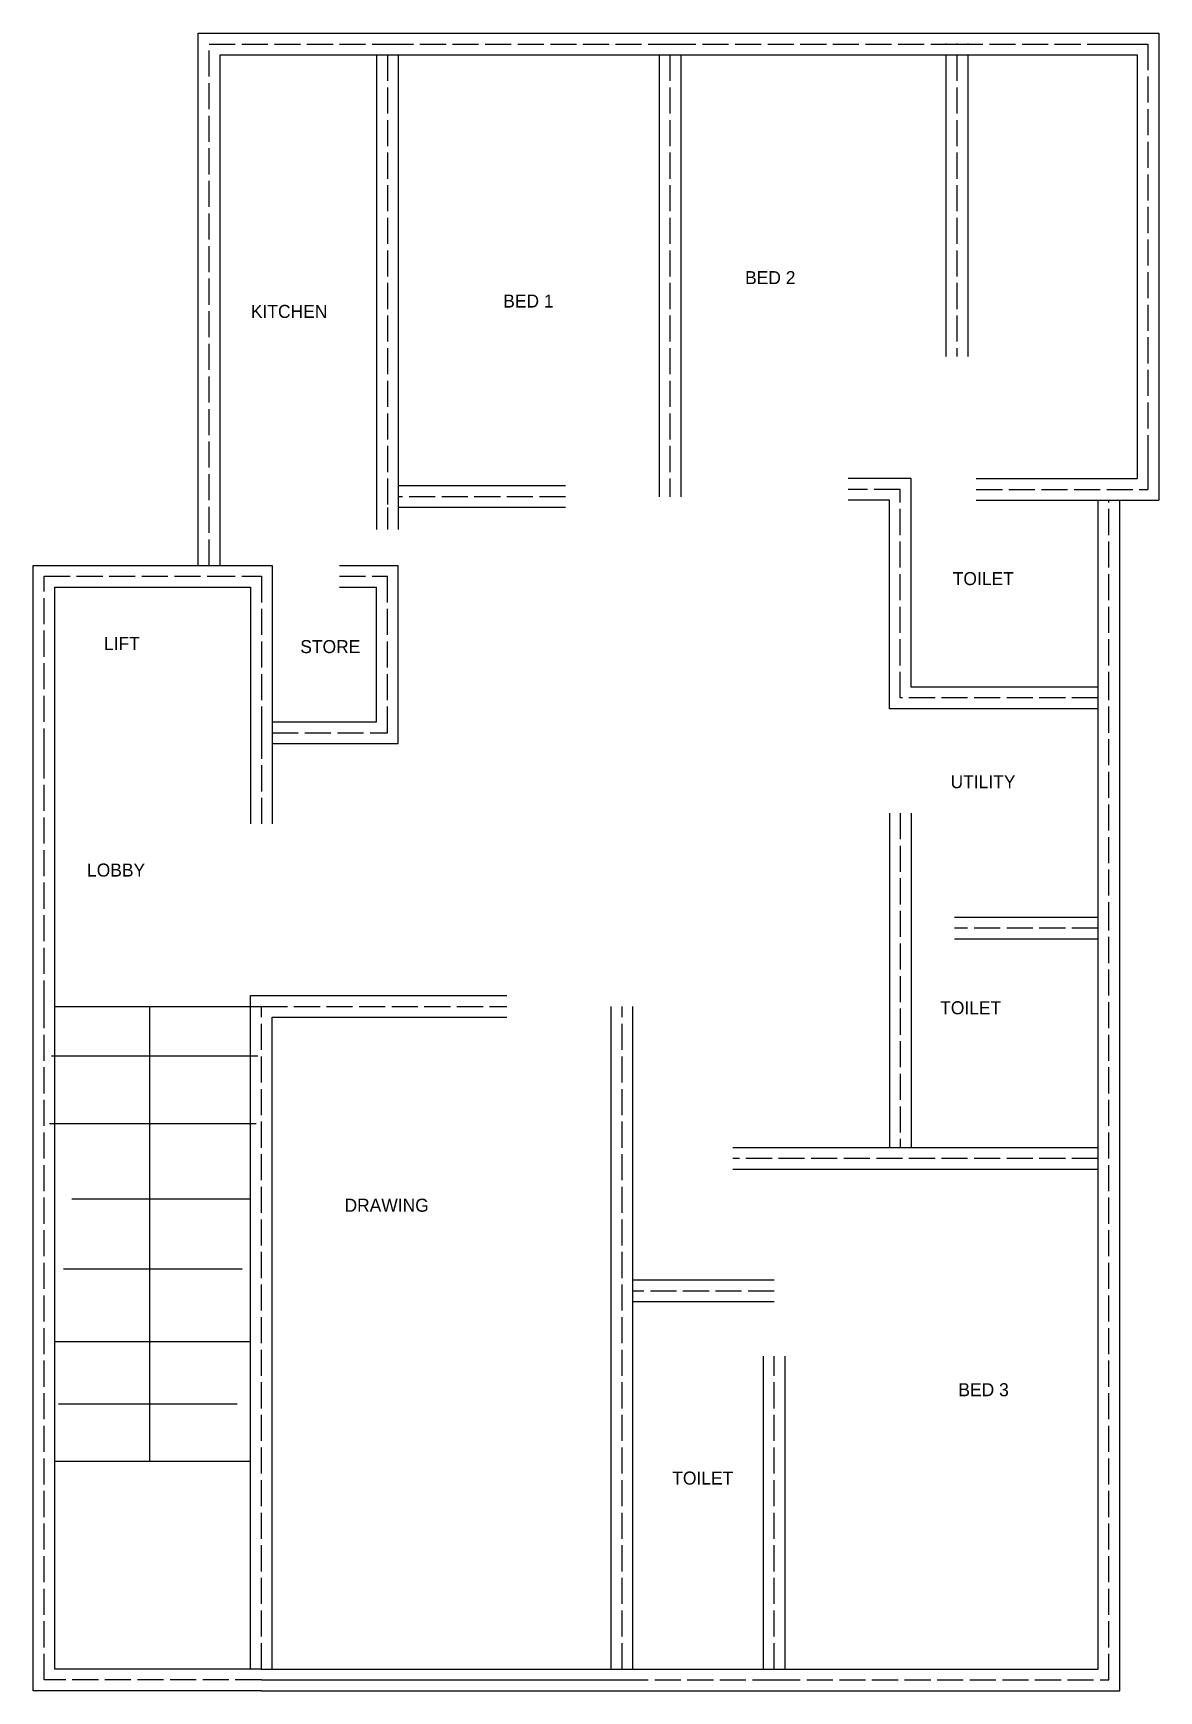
# Model space of a CAD drawing. Header units: feet. Extents: x -3878 to -800, y -591 to 317.
# Drawn here: x -3878 to -3360, y -591 to 172 of the extents above; entities that cross this region are included whole.
import ezdxf

# ---------------------------------------------------------------- set-up
doc = ezdxf.new("R2010")
doc.units = ezdxf.units.FT
doc.header["$MEASUREMENT"] = 0
doc.linetypes.add('ACAD_ISO02W100', pattern=[15, 12, -3])

msp = doc.modelspace()

# ---------------------------------------------------------------- texts
at = {"char_height": 6, "attachment_point": 1}
for s, insert, width in [('BED 2', (-3550.41, 62.69), 65.8332), ('KITCHEN', (-3777.83, 47.14), 57.8164), ('BED 1', (-3661.72, 51.92), 70.6211), ('TOILET', (-3454.86, -75.84), 86), ('LIFT', (-3845.45, -105.69), 39.7381), ('STORE', (-3755.09, -107.14), 35.074), ('UTILITY', (-3455.85, -169.33), 51.4696), ('LOBBY', (-3853.24, -209.99), 58.6514), ('TOILET', (-3460.63, -273.38), 55.0605), ('DRAWING', (-3734.74, -364.27), 93.3635), ('BED 3', (-3452.26, -449.18), 87.3787), ('TOILET', (-3583.92, -489.85), 41.9076)]:
    msp.add_mtext(s, dxfattribs=dict(at, insert=insert, width=width))

# ---------------------------------------------------------------- linework, layer by layer
for p, q in [((-3802.01, -72.78), (-3802.01, 172.22)), ((-3802.01, 172.22), (-3715.01, 172.22)), ((-3715.01, 172.22), (-3585.01, 172.22)), ((-3585.01, 172.22), (-3455.01, 172.22)), ((-3455.01, 172.22), (-3389.01, 172.22)), ((-3389.01, 172.22), (-3360.01, 172.22)), ((-3360.01, 172.22), (-3360.01, -24.78)), ((-3792.01, -72.78), (-3792.01, 162.22)), ((-3792.01, 162.22), (-3715.01, 162.22)), ((-3720.01, 162.22), (-3720.01, -46.19)), ((-3715.01, 162.22), (-3585.01, 162.22)), ((-3710.01, 162.22), (-3710.01, -46.19)), ((-3590.01, 162.22), (-3590.01, -41.19)), ((-3585.01, 162.22), (-3455.01, 162.22)), ((-3580.01, 162.22), (-3580.01, -41.19)), ((-3457.96, 167.41), (-3457.96, 167.22)), ((-3457.96, 162.22), (-3457.96, 23.41)), ((-3455.01, 167.22), (-3452.96, 167.22)), ((-3455.01, 162.22), (-3389.01, 162.22)), ((-3452.96, 167.41), (-3452.96, 167.22)), ((-3447.96, 167.41), (-3447.96, 167.22)), ((-3447.96, 162.22), (-3447.96, 23.41)), ((-3389.01, 167.22), (-3365.01, 167.22)), ((-3389.01, 162.22), (-3370.01, 162.22)), ((-3370.01, 162.22), (-3370.01, -24.78)), ((-3370.01, -24.78), (-3370.01, -32.78)), ((-3365.01, -24.78), (-3365.01, -37.78)), ((-3360.01, -24.78), (-3360.01, -42.78)), ((-3633.01, -36.19), (-3710.01, -36.19)), ((-3474.01, -32.78), (-3503.01, -32.78)), ((-3474.01, -128.78), (-3474.01, -32.78)), ((-3444.01, -32.78), (-3370.01, -32.78)), ((-3720.01, -43.78), (-3720.01, -56.28)), ((-3715.01, -41.19), (-3715.01, -41.78)), ((-3715.01, -41.78), (-3715.01, -42.78)), ((-3715.01, -42.78), (-3715.01, -43.28)), ((-3715.01, -43.28), (-3715.01, -43.78)), ((-3710.01, -41.19), (-3710.01, -41.78)), ((-3484.01, -42.78), (-3503.01, -42.78)), ((-3484.01, -138.78), (-3484.01, -42.78)), ((-3444.01, -42.78), (-3360.01, -42.78)), ((-3388.01, -133.78), (-3388.01, -42.78)), ((-3388.01, -133.78), (-3388.01, -42.78)), ((-3378.01, -133.78), (-3378.01, -42.78)), ((-3715.01, -46.19), (-3715.01, -56.28)), ((-3633.01, -46.19), (-3710.01, -46.19)), ((-3710.01, -46.19), (-3710.01, -56.28)), ((-3878.01, -159.78), (-3878.01, -72.78)), ((-3878.01, -72.78), (-3797.01, -72.78)), ((-3797.01, -72.78), (-3773.01, -72.78)), ((-3797.01, -72.78), (-3768.01, -72.78)), ((-3768.01, -72.78), (-3768.01, -149.78)), ((-3737.01, -72.78), (-3710.01, -72.78)), ((-3710.01, -154.78), (-3710.01, -72.78)), ((-3868.01, -159.78), (-3868.01, -82.78)), ((-3868.01, -82.78), (-3797.01, -82.78)), ((-3797.01, -82.78), (-3778.01, -82.78)), ((-3778.01, -82.78), (-3778.01, -149.78)), ((-3737.01, -82.78), (-3720.01, -82.78)), ((-3720.01, -144.78), (-3720.01, -82.78)), ((-3388.01, -128.78), (-3474.01, -128.78)), ((-3388.01, -239.78), (-3388.01, -133.78)), ((-3378.01, -239.78), (-3378.01, -133.78)), ((-3768.01, -144.78), (-3720.01, -144.78)), ((-3388.01, -138.78), (-3484.01, -138.78)), ((-3778.01, -149.78), (-3778.01, -191.78)), ((-3768.01, -149.78), (-3768.01, -191.78)), ((-3878.01, -275.78), (-3878.01, -159.78)), ((-3878.01, -275.78), (-3878.01, -159.78)), ((-3878.01, -275.78), (-3878.01, -159.78)), ((-3868.01, -275.78), (-3868.01, -159.78)), ((-3768.01, -154.78), (-3710.01, -154.78)), ((-3484.01, -186.78), (-3484.01, -340.78)), ((-3474.01, -186.78), (-3474.01, -340.78)), ((-3388.01, -234.78), (-3454.01, -234.78)), ((-3388.01, -345.78), (-3388.01, -239.78)), ((-3378.01, -345.78), (-3378.01, -239.78)), ((-3388.01, -244.78), (-3454.01, -244.78)), ((-3778.01, -580.78), (-3778.01, -270.78)), ((-3778.01, -270.78), (-3660.01, -270.78)), ((-3878.01, -590.78), (-3878.01, -275.78)), ((-3868.01, -580.78), (-3868.01, -275.78)), ((-3868.01, -275.78), (-3773.01, -275.78)), ((-3868.01, -275.78), (-3785.8, -275.78)), ((-3868.01, -275.78), (-3785.8, -275.78)), ((-3824.51, -275.78), (-3824.51, -485.06)), ((-3768.01, -580.78), (-3768.01, -280.78)), ((-3768.01, -280.78), (-3660.01, -280.78)), ((-3612.01, -580.78), (-3612.01, -275.78)), ((-3612.01, -580.78), (-3612.01, -275.78)), ((-3612.01, -580.78), (-3612.01, -275.78)), ((-3602.01, -580.78), (-3602.01, -275.78)), ((-3869.62, -298.49), (-3774.62, -298.49)), ((-3870.44, -329.59), (-3775.44, -329.59)), ((-3388.01, -340.78), (-3556.01, -340.78)), ((-3388.01, -350.78), (-3556.01, -350.78)), ((-3388.01, -580.78), (-3388.01, -345.78)), ((-3378.01, -590.78), (-3378.01, -345.78)), ((-3612.01, -580.78), (-3612.01, -351.12)), ((-3602.01, -580.78), (-3602.01, -351.12)), ((-3860.23, -364.27), (-3778.01, -364.27)), ((-3864.01, -396.56), (-3781.8, -396.56)), ((-3537.01, -401.78), (-3602.01, -401.78)), ((-3537.01, -411.78), (-3602.01, -411.78)), ((-3868.01, -430.05), (-3778.01, -430.05)), ((-3542.01, -580.78), (-3542.01, -436.78)), ((-3532.01, -580.78), (-3532.01, -436.78)), ((-3866.41, -458.75), (-3784.19, -458.75)), ((-3868.01, -485.06), (-3778.01, -485.06)), ((-3773.01, -580.78), (-3868.01, -580.78)), ((-3773.01, -580.78), (-3607.01, -580.78)), ((-3773.01, -580.78), (-3607.01, -580.78)), ((-3773.01, -580.78), (-3607.01, -580.78)), ((-3773.01, -580.78), (-3607.01, -580.78)), ((-3773.01, -585.78), (-3607.01, -585.78)), ((-3607.01, -580.78), (-3537.01, -580.78)), ((-3607.01, -580.78), (-3537.01, -580.78)), ((-3607.01, -580.78), (-3537.01, -580.78)), ((-3607.01, -580.78), (-3537.01, -580.78)), ((-3607.01, -580.78), (-3537.01, -580.78)), ((-3537.01, -580.78), (-3388.01, -580.78)), ((-3537.01, -585.78), (-3537.01, -585.78)), ((-3773.01, -590.78), (-3878.01, -590.78)), ((-3773.01, -590.78), (-3607.01, -590.78)), ((-3607.01, -590.78), (-3537.01, -590.78)), ((-3537.01, -590.78), (-3378.01, -590.78))]:
    msp.add_line(p, q)
at = {"linetype": 'ACAD_ISO02W100'}
for p, q in [((-3797.01, -72.78), (-3797.01, 167.22)), ((-3797.01, 167.22), (-3715.01, 167.22)), ((-3715.01, 167.22), (-3585.01, 167.22)), ((-3715.01, 162.22), (-3715.01, -46.19)), ((-3585.01, 167.22), (-3455.01, 167.22)), ((-3585.01, 162.22), (-3585.01, -41.19)), ((-3452.96, 167.22), (-3389.01, 167.22)), ((-3452.96, 162.22), (-3452.96, 23.41)), ((-3365.01, 167.22), (-3365.01, -24.78)), ((-3479.01, -37.78), (-3503.01, -37.78)), ((-3479.01, -133.78), (-3479.01, -37.78)), ((-3444.01, -37.78), (-3365.01, -37.78)), ((-3633.01, -41.19), (-3710.01, -41.19)), ((-3383.01, -133.78), (-3383.01, -42.78)), ((-3873.01, -159.78), (-3873.01, -77.78)), ((-3873.01, -77.78), (-3797.01, -77.78)), ((-3797.01, -77.78), (-3773.01, -77.78)), ((-3773.01, -77.78), (-3773.01, -149.78)), ((-3737.01, -77.78), (-3715.01, -77.78)), ((-3715.01, -149.78), (-3715.01, -77.78)), ((-3388.01, -133.78), (-3479.01, -133.78)), ((-3383.01, -239.78), (-3383.01, -133.78)), ((-3773.01, -149.78), (-3773.01, -191.78)), ((-3768.01, -149.78), (-3715.01, -149.78)), ((-3873.01, -275.78), (-3873.01, -159.78)), ((-3479.01, -186.78), (-3479.01, -340.78)), ((-3388.01, -239.78), (-3454.01, -239.78)), ((-3383.01, -345.78), (-3383.01, -239.78)), ((-3873.01, -585.78), (-3873.01, -275.78)), ((-3773.01, -580.78), (-3773.01, -275.78)), ((-3773.01, -275.78), (-3660.01, -275.78)), ((-3607.01, -580.78), (-3607.01, -275.78)), ((-3388.01, -345.78), (-3556.01, -345.78)), ((-3383.01, -585.78), (-3383.01, -345.78)), ((-3607.01, -580.78), (-3607.01, -351.12)), ((-3537.01, -406.78), (-3602.01, -406.78)), ((-3537.01, -580.78), (-3537.01, -436.78)), ((-3773.01, -585.78), (-3873.01, -585.78)), ((-3773.01, -585.78), (-3607.01, -585.78)), ((-3607.01, -585.78), (-3537.01, -585.78)), ((-3537.01, -585.78), (-3383.01, -585.78))]:
    msp.add_line(p, q, dxfattribs=at)

msp.set_redraw_order([(e.dxf.handle, doc.entitydb.next_handle()) for e in msp.query("TEXT MTEXT ATTDEF DIMENSION ARC_DIMENSION")])  # texts and dimensions are drawn at this point

doc.saveas('drawing.dxf')
